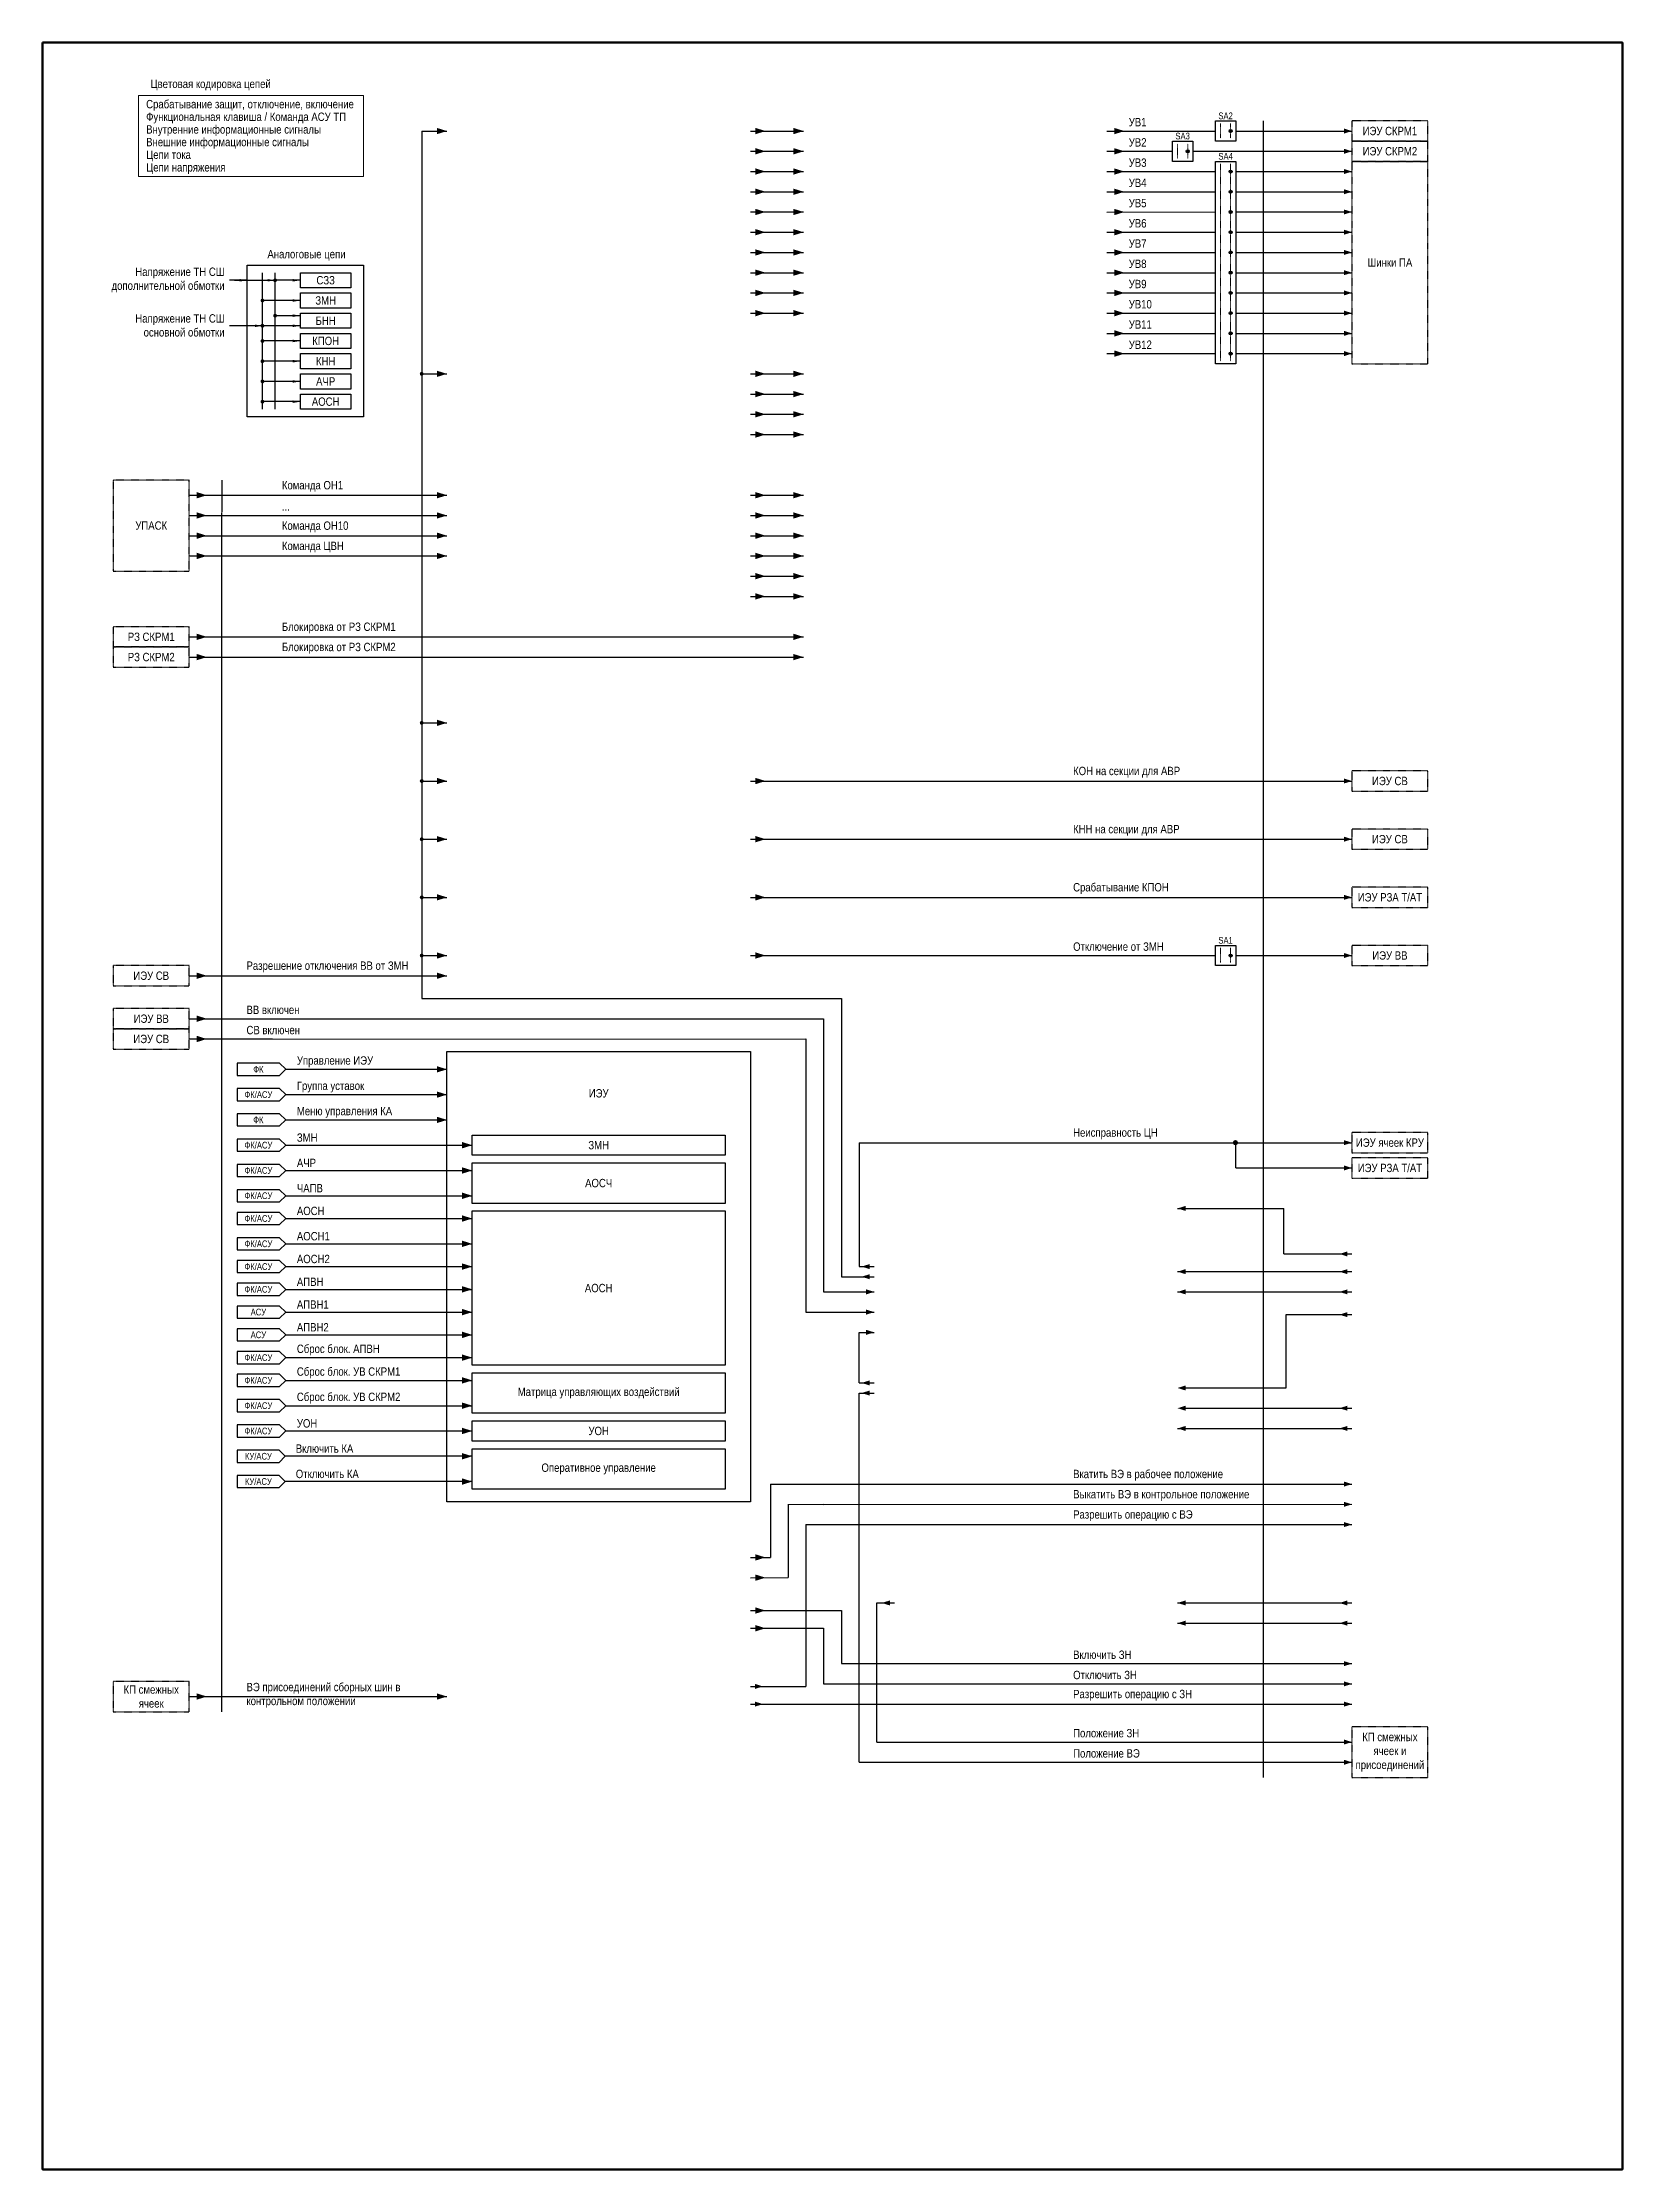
# Model space of a CAD drawing. Header units: millimetres. Extents: x -6343 to 676, y -1039 to 887.
# Drawn here: x -4989 to -4364, y -1039 to -198 of the extents above; entities that cross this region are included whole.
import ezdxf
from ezdxf.enums import TextEntityAlignment as Align

# ---------------------------------------------------------------- set-up
doc = ezdxf.new("R2010")
doc.units = ezdxf.units.MM
doc.linetypes.add('штриховая2', pattern=[0.375, 0.25, -0.125])
doc.layers.add('Основная', color=7, linetype='Continuous')
for name, color, linetype, lineweight in [('Отключение_включение', 1, 'Continuous', 30), ('Толстая', 7, 'Continuous', 53), ('Тонкая', 7, 'Continuous', 13), ('Цепи внешние', 84, 'Continuous', 30), ('Цепи внутренние', 5, 'Continuous', 30), ('Цепи ТН', 200, 'Continuous', 30), ('Цепи ТТ', 23, 'Continuous', 30), ('Цепь - ФК и АСУ', 132, 'Continuous', 30), ('Штриховая', 7, 'штриховая2', 20)]:
    doc.layers.add(name, color=color, linetype=linetype, lineweight=lineweight)
doc.styles.add('Narrow', font='ARIALN.TTF')

msp = doc.modelspace()

# ---------------------------------------------------------------- texts
at = {"layer": 'Основная', "style": 'Narrow'}
msp.add_text('Цветовая кодировка цепей', height=3.3, dxfattribs=at).set_placement((-4922.5, -216), align=Align.CENTER)
for s, insert, char_height, width, attachment_point in [('SA2', (-4521, -227), 2.64, 8, 5), ('УВ1', (-4559.31, -229.5), 3.3, 60.3138, 4), ('SA3', (-4538, -235), 2.64, 8, 5), ('ИЭУ СКРМ1', (-4456, -233), 3.3, 30, 5), ('УВ2', (-4559.31, -237.5), 3.3, 60.3138, 4), ('УВ3', (-4559.31, -245.5), 3.3, 60.3138, 4), ('SA4', (-4521, -243), 2.64, 8, 5), ('ИЭУ СКРМ2', (-4456, -241), 3.3, 30, 5), ('УВ4', (-4559.31, -253.5), 3.3, 60.3138, 4), ('УВ5', (-4559.31, -261.5), 3.3, 60.3138, 4), ('УВ6', (-4559.31, -269.5), 3.3, 60.3138, 4), ('УВ7', (-4559.31, -277.5), 3.3, 60.3138, 4), ('Аналоговые цепи', (-4869.13, -282.14), 3.3, 36.87, 6), ('УВ8', (-4559.31, -285.5), 3.3, 60.3138, 4), ('Шинки ПА', (-4456, -285), 3.3, 30, 5), ('Напряжение ТН СШ дополнительной обмотки', (-4917, -291.86), 3.3, 50, 6), ('СЗЗ', (-4877, -292), 3.3, 20, 5), ('УВ9', (-4559.31, -293.5), 3.3, 60.3138, 4), ('ЗМН', (-4877, -300), 3.3, 20, 5), ('УВ10', (-4559.31, -301.5), 3.3, 60.3138, 4), ('Напряжение ТН СШ основной обмотки', (-4917, -309.86), 3.3, 50, 6), ('БНН', (-4877, -308), 3.3, 20, 5), ('УВ11', (-4559.31, -309.5), 3.3, 60.3138, 4), ('КПОН', (-4877, -316), 3.3, 20, 5), ('УВ12', (-4559.31, -317.5), 3.3, 60.3138, 4), ('КНН', (-4877, -324), 3.3, 20, 5), ('АЧР', (-4877, -332), 3.3, 20, 5), ('АОСН', (-4877, -340), 3.3, 20, 5), ('Команда ОН1', (-4894.31, -373.5), 3.3, 60.3138, 4), ('...', (-4894.31, -381.5), 3.3, 60.3138, 4), ('УПАСК', (-4946, -389), 3.3, 30, 5), ('Команда ОН10', (-4894.31, -389.5), 3.3, 60.3138, 4), ('Команда ЦВН', (-4894.31, -397.5), 3.3, 60.3138, 4), ('Блокировка от РЗ СКРМ1', (-4894.31, -429.5), 3.3, 60.3138, 4), ('РЗ СКРМ1', (-4946, -433), 3.3, 30, 5), ('Блокировка от РЗ СКРМ2', (-4894.31, -437.5), 3.3, 60.3138, 4), ('РЗ СКРМ2', (-4946, -441), 3.3, 30, 5), ('КОН на секции для АВР', (-4581.31, -486.5), 3.3, 60.3138, 4), ('ИЭУ СВ', (-4456, -490), 3.3, 30, 5), ('КНН на секции для АВР', (-4581.31, -509.5), 3.3, 60.3138, 4), ('ИЭУ СВ', (-4456, -513), 3.3, 30, 5), ('Срабатывание КПОН', (-4581.31, -532.5), 3.3, 60.3138, 4), ('ИЭУ РЗА Т/АТ', (-4456, -536), 3.3, 30, 5), ('Отключение от ЗМН', (-4581.31, -555.5), 3.3, 60.3138, 4), ('SA1', (-4521, -553), 2.64, 8, 5), ('Разрешение отключения ВВ от ЗМН', (-4908.31, -563.5), 3.3, 69.3138, 4), ('ИЭУ ВВ', (-4456, -559), 3.3, 30, 5), ('ИЭУ СВ', (-4946, -567), 3.3, 30, 5), ('ВВ включен', (-4908.31, -580.5), 3.3, 69.3138, 4), ('ИЭУ ВВ', (-4946, -584), 3.3, 30, 5), ('СВ включен', (-4908.31, -588.5), 3.3, 69.3138, 4), ('ИЭУ СВ', (-4946, -592), 3.3, 30, 5), ('ФК', (-4903.6, -604), 2.64, 16.8, 5), ('Управление ИЭУ', (-4888.38, -601), 3.3, 84.3319, 4), ('ФК/АСУ', (-4903.6, -614), 2.64, 16.8, 5), ('Группа уставок', (-4888.38, -611), 3.3, 84.3319, 4), ('ИЭУ', (-4769, -613.5), 3.3, 120, 5), ('Меню управления КА', (-4888.38, -621), 3.3, 84.3319, 4), ('ФК', (-4903.6, -624), 2.64, 16.8, 5), ('ЗМН', (-4888.38, -631), 3.3, 84.3319, 4), ('Неисправность ЦН', (-4581.31, -629.5), 3.3, 60.3138, 4), ('ФК/АСУ', (-4903.6, -634), 2.64, 16.8, 5), ('ЗМН', (-4769, -634), 3.3, 100, 5), ('ИЭУ ячеек КРУ', (-4456, -633), 3.3, 30, 5), ('ФК/АСУ', (-4903.6, -644), 2.64, 16.8, 5), ('АЧР', (-4888.38, -641), 3.3, 84.3319, 4), ('АОСЧ', (-4769, -649), 3.3, 100, 5), ('ИЭУ РЗА Т/АТ', (-4456, -643), 3.3, 30, 5), ('ФК/АСУ', (-4903.6, -654), 2.64, 16.8, 5), ('ЧАПВ', (-4888.38, -651), 3.3, 84.3319, 4), ('ФК/АСУ', (-4903.6, -663), 2.64, 16.8, 5), ('АОСН', (-4888.38, -660), 3.3, 84.3319, 4), ('ФК/АСУ', (-4903.6, -673), 2.64, 16.8, 5), ('АОСН1', (-4888.38, -670), 3.3, 84.3319, 4), ('ФК/АСУ', (-4903.6, -682), 2.64, 16.8, 5), ('АОСН2', (-4888.38, -679), 3.3, 84.3319, 4), ('ФК/АСУ', (-4903.6, -691), 2.64, 16.8, 5), ('АПВН', (-4888.38, -688), 3.3, 84.3319, 4), ('АОСН', (-4769, -690.5), 3.3, 100, 5), ('АПВН1', (-4888.38, -697), 3.3, 84.3319, 4), ('АСУ', (-4903.6, -700), 2.64, 16.8, 5), ('АПВН2', (-4888.38, -706), 3.3, 84.3319, 4), ('АСУ', (-4903.6, -709), 2.64, 16.8, 5), ('Сброс блок. АПВН', (-4888.38, -715), 3.3, 84.3319, 4), ('ФК/АСУ', (-4903.6, -718), 2.64, 16.8, 5), ('Сброс блок. УВ СКРМ1', (-4888.38, -724), 3.3, 84.3319, 4), ('ФК/АСУ', (-4903.6, -727), 2.64, 16.8, 5), ('Сброс блок. УВ СКРМ2', (-4888.38, -734), 3.3, 84.3319, 4), ('Матрица управляющих воздействий', (-4769, -732), 3.3, 100, 5), ('ФК/АСУ', (-4903.6, -737), 2.64, 16.8, 5), ('ФК/АСУ', (-4903.6, -747), 2.64, 16.8, 5), ('УОН', (-4888.38, -744), 3.3, 84.3319, 4), ('УОН', (-4769, -747), 3.3, 100, 5), ('КУ/АСУ', (-4903.6, -757), 2.64, 16.8, 5), ('Включить КА', (-4888.81, -754), 3.3, 84.3319, 4), ('Отключить КА', (-4888.81, -764), 3.3, 84.3319, 4), ('Оперативное управление', (-4769, -762), 3.3, 100, 5), ('{\\C0;Вкатить ВЭ в рабочее положение}', (-4581.31, -764.5), 3.3, 75.3138, 4), ('КУ/АСУ', (-4903.6, -767), 2.64, 16.8, 5), ('{\\C0;Выкатить ВЭ в контрольное положение}', (-4581.31, -772.5), 3.3, 75.3138, 4), ('Разрешить операцию с ВЭ', (-4581.31, -780.5), 3.3, 60.3138, 4), ('Включить ЗН', (-4581.31, -835.5), 3.3, 60.3138, 4), ('КП смежных ячеек', (-4946, -852), 3.3, 30, 5), ('ВЭ присоединений сборных шин в контрольном положении', (-4908.31, -851.5), 3.3, 70.3138, 4), ('Отключить ЗН', (-4581.31, -843.5), 3.3, 60.3138, 4), ('Разрешить операцию с ЗН', (-4581.31, -851.5), 3.3, 60.3138, 4), ('Положение ЗН', (-4581.31, -866.5), 3.3, 60.3138, 4), ('Положение ВЭ', (-4581.31, -874.5), 3.3, 60.3138, 4), ('КП смежных ячеек и присоединений', (-4456, -874), 3.3, 30, 5)]:
    msp.add_mtext(s, dxfattribs=dict(at, insert=insert, char_height=char_height, width=width, attachment_point=attachment_point))
at = {"layer": 'Отключение_включение', "style": 'Narrow'}
msp.add_text('Срабатывание защит, отключение, включение', height=3.3, dxfattribs=at).set_placement((-4948, -224))
at = {"layer": 'Цепи внешние', "style": 'Narrow'}
msp.add_text('Внешние информационные сигналы', height=3.3, dxfattribs=at).set_placement((-4948, -239))
at = {"layer": 'Цепи внутренние', "style": 'Narrow'}
msp.add_text('Внутренние информационные сигналы', height=3.3, dxfattribs=at).set_placement((-4948, -234))
at = {"layer": 'Цепи ТН', "style": 'Narrow'}
msp.add_text('Цепи напряжения', height=3.3, dxfattribs=at).set_placement((-4948, -249))
at = {"layer": 'Цепи ТТ', "style": 'Narrow'}
msp.add_text('Цепи тока', height=3.3, dxfattribs=at).set_placement((-4948, -244))
at = {"layer": 'Цепь - ФК и АСУ', "style": 'Narrow'}
msp.add_text('Функциональная клавиша / Команда АСУ ТП', height=3.3, dxfattribs=at).set_placement((-4948, -229))

# ---------------------------------------------------------------- blocks, each defined once
blk = doc.blocks.new('Point')
at = {"layer": 'Основная', "color": 0, "const_width": 1.5}
blk.add_lwpolyline([(-0.75, 0, 1), (0.75, 0, 1)], format="xyb", close=True, dxfattribs=at)

# ---------------------------------------------------------------- hatches: boundary and pattern name
at = {"lineweight": 25, "ltscale": 0.25}
h = msp.add_hatch(color=256, dxfattribs=at)
edge = h.paths.add_edge_path()
edge.add_arc((-4519, -233), 0.6, 0, 360)
h = msp.add_hatch(color=256, dxfattribs=at)
edge = h.paths.add_edge_path()
edge.add_arc((-4536, -241), 0.6, 0, 360)
h = msp.add_hatch(color=256, dxfattribs=at)
edge = h.paths.add_edge_path()
edge.add_arc((-4519, -249), 0.6, 0, 360)
h = msp.add_hatch(color=256, dxfattribs=at)
edge = h.paths.add_edge_path()
edge.add_arc((-4519, -257), 0.6, 0, 360)
h = msp.add_hatch(color=256, dxfattribs=at)
edge = h.paths.add_edge_path()
edge.add_arc((-4519, -265), 0.6, 0, 360)
h = msp.add_hatch(color=256, dxfattribs=at)
edge = h.paths.add_edge_path()
edge.add_arc((-4519, -273), 0.6, 0, 360)
h = msp.add_hatch(color=256, dxfattribs=at)
edge = h.paths.add_edge_path()
edge.add_arc((-4519, -281), 0.6, 0, 360)
h = msp.add_hatch(color=256, dxfattribs=at)
edge = h.paths.add_edge_path()
edge.add_arc((-4519, -289), 0.6, 0, 360)
h = msp.add_hatch(color=256, dxfattribs=at)
edge = h.paths.add_edge_path()
edge.add_arc((-4519, -297), 0.6, 0, 360)
h = msp.add_hatch(color=256, dxfattribs=at)
edge = h.paths.add_edge_path()
edge.add_arc((-4519, -305), 0.6, 0, 360)
h = msp.add_hatch(color=256, dxfattribs=at)
edge = h.paths.add_edge_path()
edge.add_arc((-4519, -313), 0.6, 0, 360)
h = msp.add_hatch(color=256, dxfattribs=at)
edge = h.paths.add_edge_path()
edge.add_arc((-4519, -321), 0.6, 0, 360)
h = msp.add_hatch(color=256, dxfattribs=at)
edge = h.paths.add_edge_path()
edge.add_arc((-4519, -559), 0.6, 0, 360)

# ---------------------------------------------------------------- linework, layer by layer
for centre in [(-4519, -233), (-4536, -241), (-4519, -249), (-4519, -257), (-4519, -265), (-4519, -273), (-4519, -281), (-4519, -289), (-4519, -297), (-4519, -305), (-4519, -313), (-4519, -321), (-4519, -559)]:
    msp.add_circle(centre, 0.6, dxfattribs=at)
at = {"layer": 'Основная'}
for points in [[(-4525, -229), (-4517, -229), (-4517, -237), (-4525, -237)], [(-4542, -237), (-4534, -237), (-4534, -245), (-4542, -245)], [(-4525, -245), (-4517, -245), (-4517, -325), (-4525, -325)], [(-4887, -289), (-4867, -289), (-4867, -295), (-4887, -295)], [(-4887, -297), (-4867, -297), (-4867, -303), (-4887, -303)], [(-4887, -305), (-4867, -305), (-4867, -311), (-4887, -311)], [(-4887, -313), (-4867, -313), (-4867, -319), (-4887, -319)], [(-4887, -321), (-4867, -321), (-4867, -327), (-4887, -327)], [(-4887, -329), (-4867, -329), (-4867, -335), (-4887, -335)], [(-4887, -337), (-4867, -337), (-4867, -343), (-4887, -343)], [(-4525, -555), (-4517, -555), (-4517, -563), (-4525, -563)], [(-4829, -597), (-4709, -597), (-4709, -775), (-4829, -775)]]:
    msp.add_lwpolyline(points, close=True, dxfattribs=at)
at = {"layer": 'Основная', "ltscale": 0.3}
for points in [[(-4908, -286), (-4862, -286), (-4862, -346), (-4908, -346)], [(-4819, -630), (-4719, -630), (-4719, -638), (-4819, -638)], [(-4819, -641), (-4719, -641), (-4719, -657), (-4819, -657)], [(-4819, -660), (-4719, -660), (-4719, -721), (-4819, -721)], [(-4819, -724), (-4719, -724), (-4719, -740), (-4819, -740)], [(-4819, -743), (-4719, -743), (-4719, -751), (-4819, -751)], [(-4819, -754), (-4719, -754), (-4719, -770), (-4819, -770)]]:
    msp.add_lwpolyline(points, close=True, dxfattribs=at)
at = {"layer": 'Отключение_включение'}
for p, q in [((-4568, -233.01), (-4525, -233)), ((-4568, -241.01), (-4542, -241)), ((-4568, -249.01), (-4525, -249)), ((-4568, -257.01), (-4525, -257)), ((-4568, -265.01), (-4525, -265)), ((-4568, -273.01), (-4525, -273)), ((-4568, -281.01), (-4525, -281)), ((-4568, -289.01), (-4525, -289)), ((-4568, -297.01), (-4525, -297)), ((-4568, -305.01), (-4525, -305)), ((-4568, -313.01), (-4525, -313)), ((-4568, -321.01), (-4525, -321)), ((-4709, -559.01), (-4525, -559))]:
    msp.add_line(p, q, dxfattribs=at)
at = {"layer": 'Отключение_включение', "ltscale": 0.3}
for points in [[(-4561.02, -233.01, 0, 2.5, 0), (-4565.02, -233.01, 0, 0, 0)], [(-4561, -233.01, 0, 2.5, 0), (-4565, -233.01, 0, 0, 0)], [(-4471, -233, 0, 2, 0), (-4474.2, -233, 0, 0, 0)], [(-4561.02, -241.01, 0, 2.5, 0), (-4565.02, -241.01, 0, 0, 0)], [(-4561, -241.01, 0, 2.5, 0), (-4565, -241.01, 0, 0, 0)], [(-4471, -241, 0, 2, 0), (-4474.2, -241, 0, 0, 0)], [(-4561.02, -249.01, 0, 2.5, 0), (-4565.02, -249.01, 0, 0, 0)], [(-4561, -249.01, 0, 2.5, 0), (-4565, -249.01, 0, 0, 0)], [(-4471, -249, 0, 2, 0), (-4474.2, -249, 0, 0, 0)], [(-4561.02, -257.01, 0, 2.5, 0), (-4565.02, -257.01, 0, 0, 0)], [(-4561, -257.01, 0, 2.5, 0), (-4565, -257.01, 0, 0, 0)], [(-4471, -257, 0, 2, 0), (-4474.2, -257, 0, 0, 0)], [(-4561.02, -265.01, 0, 2.5, 0), (-4565.02, -265.01, 0, 0, 0)], [(-4561, -265.01, 0, 2.5, 0), (-4565, -265.01, 0, 0, 0)], [(-4471, -265, 0, 2, 0), (-4474.2, -265, 0, 0, 0)], [(-4561.02, -273.01, 0, 2.5, 0), (-4565.02, -273.01, 0, 0, 0)], [(-4561, -273.01, 0, 2.5, 0), (-4565, -273.01, 0, 0, 0)], [(-4471, -273, 0, 2, 0), (-4474.2, -273, 0, 0, 0)], [(-4561.02, -281.01, 0, 2.5, 0), (-4565.02, -281.01, 0, 0, 0)], [(-4561, -281.01, 0, 2.5, 0), (-4565, -281.01, 0, 0, 0)], [(-4471, -281, 0, 2, 0), (-4474.2, -281, 0, 0, 0)], [(-4561.02, -289.01, 0, 2.5, 0), (-4565.02, -289.01, 0, 0, 0)], [(-4561, -289.01, 0, 2.5, 0), (-4565, -289.01, 0, 0, 0)], [(-4471, -289, 0, 2, 0), (-4474.2, -289, 0, 0, 0)], [(-4561.02, -297.01, 0, 2.5, 0), (-4565.02, -297.01, 0, 0, 0)], [(-4561, -297.01, 0, 2.5, 0), (-4565, -297.01, 0, 0, 0)], [(-4471, -297, 0, 2, 0), (-4474.2, -297, 0, 0, 0)], [(-4561.02, -305.01, 0, 2.5, 0), (-4565.02, -305.01, 0, 0, 0)], [(-4561, -305.01, 0, 2.5, 0), (-4565, -305.01, 0, 0, 0)], [(-4471, -305, 0, 2, 0), (-4474.2, -305, 0, 0, 0)], [(-4561.02, -313.01, 0, 2.5, 0), (-4565.02, -313.01, 0, 0, 0)], [(-4561, -313.01, 0, 2.5, 0), (-4565, -313.01, 0, 0, 0)], [(-4471, -313, 0, 2, 0), (-4474.2, -313, 0, 0, 0)], [(-4561.02, -321.01, 0, 2.5, 0), (-4565.02, -321.01, 0, 0, 0)], [(-4561, -321.01, 0, 2.5, 0), (-4565, -321.01, 0, 0, 0)], [(-4471, -321, 0, 2, 0), (-4474.2, -321, 0, 0, 0)], [(-4703, -559, 0, 2.5, 0), (-4707, -559, 0, 0, 0)], [(-4471, -559, 0, 2, 0), (-4474.2, -559, 0, 0, 0)]]:
    msp.add_lwpolyline(points, format="xyseb", dxfattribs=at)
for points in [[(-4517, -233), (-4471, -233)], [(-4534, -241), (-4471, -241)], [(-4517, -249), (-4471, -249)], [(-4517, -257), (-4471, -257)], [(-4517, -265), (-4471, -265)], [(-4517, -273), (-4471, -273)], [(-4517, -281), (-4471, -281)], [(-4517, -289), (-4471, -289)], [(-4517, -297), (-4471, -297)], [(-4517, -305), (-4471, -305)], [(-4517, -313), (-4471, -313)], [(-4517, -321), (-4471, -321)], [(-4517, -559), (-4471, -559)]]:
    msp.add_lwpolyline(points, dxfattribs=at)
at = {"layer": 'Отключение_включение', "linetype": 'штриховая2', "ltscale": 0.3}
for points in [[(-4441, -229), (-4471, -229), (-4471, -237), (-4441, -237)], [(-4441, -237), (-4471, -237), (-4471, -245), (-4441, -245)], [(-4441, -245), (-4471, -245), (-4471, -325), (-4441, -325)], [(-4441, -555), (-4471, -555), (-4471, -563), (-4441, -563)]]:
    msp.add_lwpolyline(points, close=True, dxfattribs=at)
at = {"layer": 'Толстая'}
msp.add_lwpolyline([(-4989, -198), (-4364, -198), (-4364, -1039), (-4989, -1039)], close=True, dxfattribs=at)
at = {"layer": 'Тонкая', "ltscale": 0.3}
msp.add_lwpolyline([(-4951, -219), (-4862, -219), (-4862, -251), (-4951, -251)], close=True, dxfattribs=at)
at = {"layer": 'Цепи внешние'}
for p, q in [((-4918, -584.01), (-4680, -584)), ((-4918, -592.01), (-4687, -592)), ((-4498, -677), (-4471, -677)), ((-4498, -684), (-4471, -684)), ((-4498, -692), (-4471, -692)), ((-4497, -701), (-4471, -701)), ((-4701, -768.01), (-4673, -768)), ((-4673, -768.01), (-4471, -768)), ((-4694, -776.01), (-4680, -776)), ((-4680, -776.01), (-4471, -776)), ((-4687, -784), (-4471, -784)), ((-4709, -797.01), (-4701, -797)), ((-4709, -805.01), (-4694, -805)), ((-4709, -818.01), (-4673, -818)), ((-4709, -825.01), (-4680, -825)), ((-4673, -839), (-4471, -839)), ((-4680, -847.01), (-4471, -847)), ((-4702, -855.01), (-4471, -855))]:
    msp.add_line(p, q, dxfattribs=at)
at = {"layer": 'Цепи внешние', "linetype": 'штриховая2', "ltscale": 0.3}
for points in [[(-4931, -371), (-4961, -371), (-4961, -407), (-4931, -407)], [(-4931, -429), (-4961, -429), (-4961, -437), (-4931, -437)], [(-4931, -437), (-4961, -437), (-4961, -445), (-4931, -445)], [(-4441, -486), (-4471, -486), (-4471, -494), (-4441, -494)], [(-4441, -509), (-4471, -509), (-4471, -517), (-4441, -517)], [(-4441, -532), (-4471, -532), (-4471, -540), (-4441, -540)], [(-4931, -563), (-4961, -563), (-4961, -571), (-4931, -571)], [(-4931, -580), (-4961, -580), (-4961, -588), (-4931, -588)], [(-4931, -588), (-4961, -588), (-4961, -596), (-4931, -596)], [(-4441, -629), (-4471, -629), (-4471, -637), (-4441, -637)], [(-4441, -639), (-4471, -639), (-4471, -647), (-4441, -647)], [(-4931, -846), (-4961, -846), (-4961, -858), (-4931, -858)], [(-4441, -864), (-4471, -864), (-4471, -884), (-4441, -884)]]:
    msp.add_lwpolyline(points, close=True, dxfattribs=at)
at = {"layer": 'Цепи внешние'}
for points in [[(-4931, -377), (-4898, -377)], [(-4899, -377), (-4829, -377)], [(-4931, -385), (-4898, -385)], [(-4899, -385), (-4829, -385)], [(-4931, -393), (-4898, -393)], [(-4899, -393), (-4829, -393)], [(-4931, -401), (-4898, -401)], [(-4899, -401), (-4829, -401)], [(-4931, -433), (-4898, -433)], [(-4898, -433), (-4688, -433)], [(-4931, -441), (-4898, -441)], [(-4898, -441), (-4688, -441)], [(-4709, -490), (-4506, -490)], [(-4709, -513), (-4506, -513)], [(-4709, -536), (-4506, -536)], [(-4931, -567), (-4898, -567)], [(-4899, -567), (-4829, -567)], [(-4931, -584), (-4898, -584)], [(-4931, -592), (-4898, -592)], [(-4666, -633), (-4506, -633)], [(-4931, -852), (-4898, -852)], [(-4899, -852), (-4829, -852)], [(-4659, -870), (-4514, -870)], [(-4514, -870), (-4471, -870)], [(-4666, -878), (-4514, -878)], [(-4514, -878), (-4471, -878)]]:
    msp.add_lwpolyline(points, dxfattribs=at)
at = {"layer": 'Цепи внешние', "ltscale": 0.3}
for points in [[(-4924.02, -377, 0, 2.5, 0), (-4928.02, -377, 0, 0, 0)], [(-4924, -377, 0, 2.5, 0), (-4928, -377, 0, 0, 0)], [(-4829, -377, 0, 2.5, 0), (-4833, -377, 0, 0, 0)], [(-4924.02, -385, 0, 2.5, 0), (-4928.02, -385, 0, 0, 0)], [(-4924, -385, 0, 2.5, 0), (-4928, -385, 0, 0, 0)], [(-4829, -385, 0, 2.5, 0), (-4833, -385, 0, 0, 0)], [(-4924.02, -393, 0, 2.5, 0), (-4928.02, -393, 0, 0, 0)], [(-4924, -393, 0, 2.5, 0), (-4928, -393, 0, 0, 0)], [(-4829, -393, 0, 2.5, 0), (-4833, -393, 0, 0, 0)], [(-4924.02, -401, 0, 2.5, 0), (-4928.02, -401, 0, 0, 0)], [(-4924, -401, 0, 2.5, 0), (-4928, -401, 0, 0, 0)], [(-4829, -401, 0, 2.5, 0), (-4833, -401, 0, 0, 0)], [(-4924.02, -433, 0, 2.5, 0), (-4928.02, -433, 0, 0, 0)], [(-4924, -433, 0, 2.5, 0), (-4928, -433, 0, 0, 0)], [(-4688, -433, 0, 2.5, 0), (-4692, -433, 0, 0, 0)], [(-4924.02, -441, 0, 2.5, 0), (-4928.02, -441, 0, 0, 0)], [(-4924, -441, 0, 2.5, 0), (-4928, -441, 0, 0, 0)], [(-4688, -441, 0, 2.5, 0), (-4692, -441, 0, 0, 0)], [(-4703, -490, 0, 2.5, 0), (-4707, -490, 0, 0, 0)], [(-4471, -490, 0, 2, 0), (-4474.2, -490, 0, 0, 0)], [(-4703, -513, 0, 2.5, 0), (-4707, -513, 0, 0, 0)], [(-4471, -513, 0, 2, 0), (-4474.2, -513, 0, 0, 0)], [(-4703, -536, 0, 2.5, 0), (-4707, -536, 0, 0, 0)], [(-4471, -536, 0, 2, 0), (-4474.2, -536, 0, 0, 0)], [(-4924.02, -567, 0, 2.5, 0), (-4928.02, -567, 0, 0, 0)], [(-4924, -567, 0, 2.5, 0), (-4928, -567, 0, 0, 0)], [(-4829, -567, 0, 2.5, 0), (-4833, -567, 0, 0, 0)], [(-4924.02, -584, 0, 2.5, 0), (-4928.02, -584, 0, 0, 0)], [(-4924, -584, 0, 2.5, 0), (-4928, -584, 0, 0, 0)], [(-4924.02, -592, 0, 2.5, 0), (-4928.02, -592, 0, 0, 0)], [(-4924, -592, 0, 2.5, 0), (-4928, -592, 0, 0, 0)], [(-4471, -633, 0, 2, 0), (-4474.2, -633, 0, 0, 0)], [(-4471, -633, 0, 2, 0), (-4474.2, -633, 0, 0, 0)], [(-4471, -643, 0, 2, 0), (-4474.2, -643, 0, 0, 0)], [(-4540, -659, 0, 2, 0), (-4536.8, -659, 0, 0, 0)], [(-4665, -682, 0, 2, 0), (-4661.8, -682, 0, 0, 0)], [(-4476, -677, 0, 2, 0), (-4472.8, -677, 0, 0, 0)], [(-4540, -684, 0, 2, 0), (-4536.8, -684, 0, 0, 0)], [(-4476, -684, 0, 2, 0), (-4472.8, -684, 0, 0, 0)], [(-4660, -692, 0, 2, 0), (-4663.2, -692, 0, 0, 0)], [(-4540, -692, 0, 2, 0), (-4536.8, -692, 0, 0, 0)], [(-4476, -692, 0, 2, 0), (-4472.8, -692, 0, 0, 0)], [(-4660, -700, 0, 2, 0), (-4663.2, -700, 0, 0, 0)], [(-4476, -701, 0, 2, 0), (-4472.8, -701, 0, 0, 0)], [(-4665, -732, 0, 2, 0), (-4661.8, -732, 0, 0, 0)], [(-4540, -730, 0, 2, 0), (-4536.8, -730, 0, 0, 0)], [(-4540, -738, 0, 2, 0), (-4536.8, -738, 0, 0, 0)], [(-4476, -738, 0, 2, 0), (-4472.8, -738, 0, 0, 0)], [(-4540, -746, 0, 2, 0), (-4536.8, -746, 0, 0, 0)], [(-4476, -746, 0, 2, 0), (-4472.8, -746, 0, 0, 0)], [(-4471, -768, 0, 2, 0), (-4474.2, -768, 0, 0, 0)], [(-4471, -776, 0, 2, 0), (-4474.2, -776, 0, 0, 0)], [(-4471, -784, 0, 2, 0), (-4474.2, -784, 0, 0, 0)], [(-4703, -797, 0, 2.5, 0), (-4707, -797, 0, 0, 0)], [(-4703, -805, 0, 2.5, 0), (-4707, -805, 0, 0, 0)], [(-4657, -815, 0, 2, 0), (-4653.8, -815, 0, 0, 0)], [(-4540, -815, 0, 2, 0), (-4536.8, -815, 0, 0, 0)], [(-4476, -815, 0, 2, 0), (-4472.8, -815, 0, 0, 0)], [(-4703, -818, 0, 2.5, 0), (-4707, -818, 0, 0, 0)], [(-4703, -825, 0, 2.5, 0), (-4707, -825, 0, 0, 0)], [(-4540, -823, 0, 2, 0), (-4536.8, -823, 0, 0, 0)], [(-4476, -823, 0, 2, 0), (-4472.8, -823, 0, 0, 0)], [(-4471, -839, 0, 2, 0), (-4474.2, -839, 0, 0, 0)], [(-4704, -848, 0, 2, 0), (-4707.2, -848, 0, 0, 0)], [(-4471, -847, 0, 2, 0), (-4474.2, -847, 0, 0, 0)], [(-4924.02, -852, 0, 2.5, 0), (-4928.02, -852, 0, 0, 0)], [(-4924, -852, 0, 2.5, 0), (-4928, -852, 0, 0, 0)], [(-4829, -852, 0, 2.5, 0), (-4833, -852, 0, 0, 0)], [(-4704, -855, 0, 2, 0), (-4707.2, -855, 0, 0, 0)], [(-4471, -855, 0, 2, 0), (-4474.2, -855, 0, 0, 0)], [(-4471, -870, 0, 2, 0), (-4474.2, -870, 0, 0, 0)], [(-4471, -878, 0, 2, 0), (-4474.2, -878, 0, 0, 0)]]:
    msp.add_lwpolyline(points, format="xyseb", dxfattribs=at)
for points in [[(-4506, -490), (-4471, -490)], [(-4506, -513), (-4471, -513)], [(-4506, -536), (-4471, -536)], [(-4680, -584), (-4680, -692)], [(-4687, -592), (-4687, -700)], [(-4666, -633), (-4666, -682)], [(-4517, -643), (-4517, -633)], [(-4506, -633), (-4471, -633)], [(-4506, -633), (-4471, -633)], [(-4517, -643), (-4471, -643)], [(-4540, -659), (-4498, -659)], [(-4498, -677), (-4498, -659)], [(-4666, -682), (-4660, -682)], [(-4540, -684), (-4498, -684)], [(-4680, -692), (-4660, -692)], [(-4540, -692), (-4498, -692)], [(-4687, -700), (-4660, -700)], [(-4497, -730), (-4497, -701)], [(-4539, -730), (-4497, -730)], [(-4666, -878), (-4666, -732)], [(-4666, -732), (-4660, -732)], [(-4539, -738), (-4471, -738)], [(-4540, -746), (-4532, -746)], [(-4532, -746), (-4489, -746)], [(-4489, -746), (-4471, -746)], [(-4701, -768), (-4701, -797)], [(-4694, -776), (-4694, -805)], [(-4687, -784), (-4687, -848)], [(-4659, -870), (-4659, -815)], [(-4659, -815), (-4652, -815)], [(-4540, -815), (-4532, -815)], [(-4532, -815), (-4471, -815)], [(-4673, -818), (-4673, -839)], [(-4540, -823), (-4532, -823)], [(-4532, -823), (-4471, -823)], [(-4680, -825), (-4680, -847)], [(-4709, -848), (-4687, -848)], [(-4709, -855), (-4701, -855)]]:
    msp.add_lwpolyline(points, dxfattribs=at)
at = {"layer": 'Цепи внешние', "ltscale": 0.3, "const_width": 0.95}
msp.add_lwpolyline([(-4517.63, -633, 1), (-4516.58, -633, 1)], format="xyb", close=True, dxfattribs=at)
at = {"layer": 'Цепи внутренние'}
msp.add_line((-4666, -728), (-4666, -708), dxfattribs=at)
at = {"layer": 'Цепи внутренние', "ltscale": 0.3}
for points in [[(-4839, -233), (-4839, -576)], [(-4839, -233), (-4829, -233)], [(-4709, -233), (-4688, -233)], [(-4709, -241), (-4688, -241)], [(-4709, -249), (-4688, -249)], [(-4709, -257), (-4688, -257)], [(-4709, -265), (-4688, -265)], [(-4709, -273), (-4688, -273)], [(-4709, -281), (-4688, -281)], [(-4709, -289), (-4688, -289)], [(-4709, -297), (-4688, -297)], [(-4709, -305), (-4688, -305)], [(-4839, -329), (-4829, -329)], [(-4709, -329), (-4688, -329)], [(-4709, -337), (-4688, -337)], [(-4709, -345), (-4688, -345)], [(-4709, -353), (-4688, -353)], [(-4709, -377), (-4688, -377)], [(-4709, -385), (-4688, -385)], [(-4709, -393), (-4688, -393)], [(-4709, -401), (-4688, -401)], [(-4709, -409), (-4688, -409)], [(-4709, -417), (-4688, -417)], [(-4839, -467), (-4829, -467)], [(-4839, -490), (-4829, -490)], [(-4839, -513), (-4829, -513)], [(-4839, -536), (-4829, -536)], [(-4839, -559), (-4829, -559)], [(-4839, -576), (-4673, -576)], [(-4673, -576), (-4673, -686)], [(-4673, -686), (-4660, -686)], [(-4666, -708), (-4660, -708)], [(-4666, -728), (-4660, -728)]]:
    msp.add_lwpolyline(points, dxfattribs=at)
for points in [[(-4829, -233, 0, 2.5, 0), (-4833, -233, 0, 0, 0)], [(-4703, -233, 0, 2.5, 0), (-4707, -233, 0, 0, 0)], [(-4688, -233, 0, 2.5, 0), (-4692, -233, 0, 0, 0)], [(-4703, -241, 0, 2.5, 0), (-4707, -241, 0, 0, 0)], [(-4688, -241, 0, 2.5, 0), (-4692, -241, 0, 0, 0)], [(-4703, -249, 0, 2.5, 0), (-4707, -249, 0, 0, 0)], [(-4688, -249, 0, 2.5, 0), (-4692, -249, 0, 0, 0)], [(-4703, -257, 0, 2.5, 0), (-4707, -257, 0, 0, 0)], [(-4688, -257, 0, 2.5, 0), (-4692, -257, 0, 0, 0)], [(-4703, -265, 0, 2.5, 0), (-4707, -265, 0, 0, 0)], [(-4688, -265, 0, 2.5, 0), (-4692, -265, 0, 0, 0)], [(-4703, -273, 0, 2.5, 0), (-4707, -273, 0, 0, 0)], [(-4688, -273, 0, 2.5, 0), (-4692, -273, 0, 0, 0)], [(-4703, -281, 0, 2.5, 0), (-4707, -281, 0, 0, 0)], [(-4688, -281, 0, 2.5, 0), (-4692, -281, 0, 0, 0)], [(-4703, -289, 0, 2.5, 0), (-4707, -289, 0, 0, 0)], [(-4688, -289, 0, 2.5, 0), (-4692, -289, 0, 0, 0)], [(-4703, -297, 0, 2.5, 0), (-4707, -297, 0, 0, 0)], [(-4688, -297, 0, 2.5, 0), (-4692, -297, 0, 0, 0)], [(-4703, -305, 0, 2.5, 0), (-4707, -305, 0, 0, 0)], [(-4688, -305, 0, 2.5, 0), (-4692, -305, 0, 0, 0)], [(-4829, -329, 0, 2.5, 0), (-4833, -329, 0, 0, 0)], [(-4703, -329, 0, 2.5, 0), (-4707, -329, 0, 0, 0)], [(-4688, -329, 0, 2.5, 0), (-4692, -329, 0, 0, 0)], [(-4703, -337, 0, 2.5, 0), (-4707, -337, 0, 0, 0)], [(-4688, -337, 0, 2.5, 0), (-4692, -337, 0, 0, 0)], [(-4703, -345, 0, 2.5, 0), (-4707, -345, 0, 0, 0)], [(-4688, -345, 0, 2.5, 0), (-4692, -345, 0, 0, 0)], [(-4703, -353, 0, 2.5, 0), (-4707, -353, 0, 0, 0)], [(-4688, -353, 0, 2.5, 0), (-4692, -353, 0, 0, 0)], [(-4703, -377, 0, 2.5, 0), (-4707, -377, 0, 0, 0)], [(-4688, -377, 0, 2.5, 0), (-4692, -377, 0, 0, 0)], [(-4703, -385, 0, 2.5, 0), (-4707, -385, 0, 0, 0)], [(-4688, -385, 0, 2.5, 0), (-4692, -385, 0, 0, 0)], [(-4703, -393, 0, 2.5, 0), (-4707, -393, 0, 0, 0)], [(-4688, -393, 0, 2.5, 0), (-4692, -393, 0, 0, 0)], [(-4703, -401, 0, 2.5, 0), (-4707, -401, 0, 0, 0)], [(-4688, -401, 0, 2.5, 0), (-4692, -401, 0, 0, 0)], [(-4703, -409, 0, 2.5, 0), (-4707, -409, 0, 0, 0)], [(-4688, -409, 0, 2.5, 0), (-4692, -409, 0, 0, 0)], [(-4703, -417, 0, 2.5, 0), (-4707, -417, 0, 0, 0)], [(-4688, -417, 0, 2.5, 0), (-4692, -417, 0, 0, 0)], [(-4829, -467, 0, 2.5, 0), (-4833, -467, 0, 0, 0)], [(-4829, -490, 0, 2.5, 0), (-4833, -490, 0, 0, 0)], [(-4829, -513, 0, 2.5, 0), (-4833, -513, 0, 0, 0)], [(-4829, -536, 0, 2.5, 0), (-4833, -536, 0, 0, 0)], [(-4829, -559, 0, 2.5, 0), (-4833, -559, 0, 0, 0)], [(-4665, -686, 0, 2, 0), (-4661.8, -686, 0, 0, 0)], [(-4660, -708, 0, 2, 0), (-4663.2, -708, 0, 0, 0)], [(-4665, -728, 0, 2, 0), (-4661.8, -728, 0, 0, 0)]]:
    msp.add_lwpolyline(points, format="xyseb", dxfattribs=at)
at = {"layer": 'Цепи внутренние', "linetype": 'штриховая2'}
for points in [[(-4506.05, -884), (-4506, -229)], [(-4918.05, -858), (-4918, -371)]]:
    msp.add_lwpolyline(points, dxfattribs=at)
at = {"layer": 'Цепи ТН', "ltscale": 0.3}
for p, q in [((-4902, -343), (-4902, -289)), ((-4897, -343), (-4897, -289)), ((-4887, -292), (-4897, -292)), ((-4887, -300), (-4902, -300)), ((-4887, -310), (-4913, -310)), ((-4887, -310), (-4902, -310)), ((-4887, -306), (-4897, -306)), ((-4887, -316), (-4902, -316)), ((-4887, -324), (-4902, -324)), ((-4887, -332), (-4902, -332)), ((-4887, -340), (-4902, -340))]:
    msp.add_line(p, q, dxfattribs=at)
at = {"layer": 'Цепи ТН'}
for points in [[(-4908, -292), (-4915, -292)], [(-4908, -310), (-4915, -310)]]:
    msp.add_lwpolyline(points, dxfattribs=at)
at = {"layer": 'Цепи ТН', "ltscale": 0.3}
msp.add_lwpolyline([(-4913, -292), (-4897, -292)], dxfattribs=at)
at = {"layer": 'Цепи ТН'}
for points in [[(-4908, -292, 0, 1, 0), (-4911, -292, 0, 0, 0)], [(-4897, -292, 0, 1, 0), (-4900, -292, 0, 0, 0)], [(-4887, -292, 0, 1, 0), (-4890, -292, 0, 0, 0)], [(-4887, -300, 0, 1, 0), (-4890, -300, 0, 0, 0)], [(-4902, -310, 0, 1, 0), (-4905, -310, 0, 0, 0)], [(-4887, -306, 0, 1, 0), (-4890, -306, 0, 0, 0)], [(-4887, -310, 0, 1, 0), (-4890, -310, 0, 0, 0)], [(-4887, -316, 0, 1, 0), (-4890, -316, 0, 0, 0)], [(-4887, -324, 0, 1, 0), (-4890, -324, 0, 0, 0)], [(-4887, -332, 0, 1, 0), (-4890, -332, 0, 0, 0)], [(-4887, -340, 0, 1, 0), (-4890, -340, 0, 0, 0)]]:
    msp.add_lwpolyline(points, format="xyseb", dxfattribs=at)
at = {"layer": 'Цепь - ФК и АСУ'}
for p, q in [((-4819, -757), (-4893, -757)), ((-4819, -767), (-4893, -767))]:
    msp.add_line(p, q, dxfattribs=at)
at = {"layer": 'Цепь - ФК и АСУ', "ltscale": 0.3}
for points in [[(-4892.8, -604), (-4895.2, -601.6), (-4912, -601.6), (-4912, -606.4), (-4895.2, -606.4), (-4892.8, -604)], [(-4892.8, -614), (-4895.2, -611.6), (-4912, -611.6), (-4912, -616.4), (-4895.2, -616.4), (-4892.8, -614)], [(-4892.8, -624), (-4895.2, -621.6), (-4912, -621.6), (-4912, -626.4), (-4895.2, -626.4), (-4892.8, -624)], [(-4892.8, -634), (-4895.2, -631.6), (-4912, -631.6), (-4912, -636.4), (-4895.2, -636.4), (-4892.8, -634)], [(-4892.8, -644), (-4895.2, -641.6), (-4912, -641.6), (-4912, -646.4), (-4895.2, -646.4), (-4892.8, -644)], [(-4892.8, -654), (-4895.2, -651.6), (-4912, -651.6), (-4912, -656.4), (-4895.2, -656.4), (-4892.8, -654)], [(-4892.8, -663), (-4895.2, -660.6), (-4912, -660.6), (-4912, -665.4), (-4895.2, -665.4), (-4892.8, -663)], [(-4892.8, -673), (-4895.2, -670.6), (-4912, -670.6), (-4912, -675.4), (-4895.2, -675.4), (-4892.8, -673)], [(-4892.8, -682), (-4895.2, -679.6), (-4912, -679.6), (-4912, -684.4), (-4895.2, -684.4), (-4892.8, -682)], [(-4892.8, -691), (-4895.2, -688.6), (-4912, -688.6), (-4912, -693.4), (-4895.2, -693.4), (-4892.8, -691)], [(-4892.8, -700), (-4895.2, -697.6), (-4912, -697.6), (-4912, -702.4), (-4895.2, -702.4), (-4892.8, -700)], [(-4892.8, -709), (-4895.2, -706.6), (-4912, -706.6), (-4912, -711.4), (-4895.2, -711.4), (-4892.8, -709)], [(-4892.8, -718), (-4895.2, -715.6), (-4912, -715.6), (-4912, -720.4), (-4895.2, -720.4), (-4892.8, -718)], [(-4892.8, -727), (-4895.2, -724.6), (-4912, -724.6), (-4912, -729.4), (-4895.2, -729.4), (-4892.8, -727)], [(-4892.8, -737), (-4895.2, -734.6), (-4912, -734.6), (-4912, -739.4), (-4895.2, -739.4), (-4892.8, -737)], [(-4892.8, -747), (-4895.2, -744.6), (-4912, -744.6), (-4912, -749.4), (-4895.2, -749.4), (-4892.8, -747)], [(-4893, -757), (-4895.4, -754.6), (-4912, -754.6), (-4912, -759.4), (-4895.4, -759.4), (-4893, -757)], [(-4893, -767), (-4895.4, -764.6), (-4912, -764.6), (-4912, -769.4), (-4895.4, -769.4), (-4893, -767)]]:
    msp.add_lwpolyline(points, dxfattribs=at)
at = {"layer": 'Цепь - ФК и АСУ'}
for points in [[(-4892.8, -604), (-4829, -604)], [(-4892.8, -614), (-4829, -614)], [(-4892.8, -624), (-4829, -624)], [(-4892.8, -634), (-4819, -634)], [(-4892.8, -644), (-4819, -644)], [(-4892.8, -654), (-4819, -654)], [(-4892.8, -663), (-4819, -663)], [(-4892.8, -673), (-4819, -673)], [(-4892.8, -682), (-4819, -682)], [(-4892.8, -691), (-4819, -691)], [(-4892.8, -700), (-4819, -700)], [(-4892.8, -709), (-4819, -709)], [(-4892.8, -718), (-4819, -718)], [(-4892.8, -727), (-4819, -727)], [(-4892.8, -737), (-4819, -737)], [(-4892.8, -747), (-4819, -747)]]:
    msp.add_lwpolyline(points, dxfattribs=at)
at = {"layer": 'Цепь - ФК и АСУ', "ltscale": 0.3}
for points in [[(-4829, -604, 0, 2.5, 0), (-4833, -604, 0, 0, 0)], [(-4829, -614, 0, 2.5, 0), (-4833, -614, 0, 0, 0)], [(-4829, -624, 0, 2.5, 0), (-4833, -624, 0, 0, 0)], [(-4819, -634, 0, 2.5, 0), (-4823, -634, 0, 0, 0)], [(-4819, -644, 0, 2.5, 0), (-4823, -644, 0, 0, 0)], [(-4819, -654, 0, 2.5, 0), (-4823, -654, 0, 0, 0)], [(-4819, -663, 0, 2.5, 0), (-4823, -663, 0, 0, 0)], [(-4819, -673, 0, 2.5, 0), (-4823, -673, 0, 0, 0)], [(-4819, -682, 0, 2.5, 0), (-4823, -682, 0, 0, 0)], [(-4819, -691, 0, 2.5, 0), (-4823, -691, 0, 0, 0)], [(-4819, -700, 0, 2.5, 0), (-4823, -700, 0, 0, 0)], [(-4819, -709, 0, 2.5, 0), (-4823, -709, 0, 0, 0)], [(-4819, -718, 0, 2.5, 0), (-4823, -718, 0, 0, 0)], [(-4819, -727, 0, 2.5, 0), (-4823, -727, 0, 0, 0)], [(-4819, -737, 0, 2.5, 0), (-4823, -737, 0, 0, 0)], [(-4819, -747, 0, 2.5, 0), (-4823, -747, 0, 0, 0)], [(-4819, -757, 0, 2.5, 0), (-4823, -757, 0, 0, 0)], [(-4819, -767, 0, 2.5, 0), (-4823, -767, 0, 0, 0)]]:
    msp.add_lwpolyline(points, format="xyseb", dxfattribs=at)
at = {"layer": 'Штриховая', "ltscale": 0.3}
for p, q in [((-4523, -230), (-4523, -235.8)), ((-4519, -230), (-4519, -235.8)), ((-4540, -238), (-4540, -243.8)), ((-4536, -238), (-4536, -243.8)), ((-4523, -246), (-4523, -324)), ((-4519, -246), (-4519, -324)), ((-4523, -556), (-4523, -561.8)), ((-4519, -556), (-4519, -561.8))]:
    msp.add_line(p, q, dxfattribs=at)

# ---------------------------------------------------------------- block references
at = {"layer": 'Цепи внутренние', "xscale": 0.5, "yscale": 0.5, "zscale": 0.5}
for p in [(-4839, -329), (-4839, -467), (-4839, -490), (-4839, -513), (-4839, -536), (-4839, -559)]:
    msp.add_blockref('Point', p, dxfattribs=at)
at = {"layer": 'Цепи ТН', "xscale": 0.5, "yscale": 0.5, "zscale": 0.5}
for p in [(-4897, -292), (-4902, -300), (-4902, -310), (-4897, -306), (-4902, -316), (-4902, -324), (-4902, -332), (-4902, -340)]:
    msp.add_blockref('Point', p, dxfattribs=at)

msp.set_redraw_order([(e.dxf.handle, doc.entitydb.next_handle()) for e in msp.query("TEXT MTEXT ATTDEF DIMENSION ARC_DIMENSION")])  # texts and dimensions are drawn at this point

doc.saveas('drawing.dxf')
